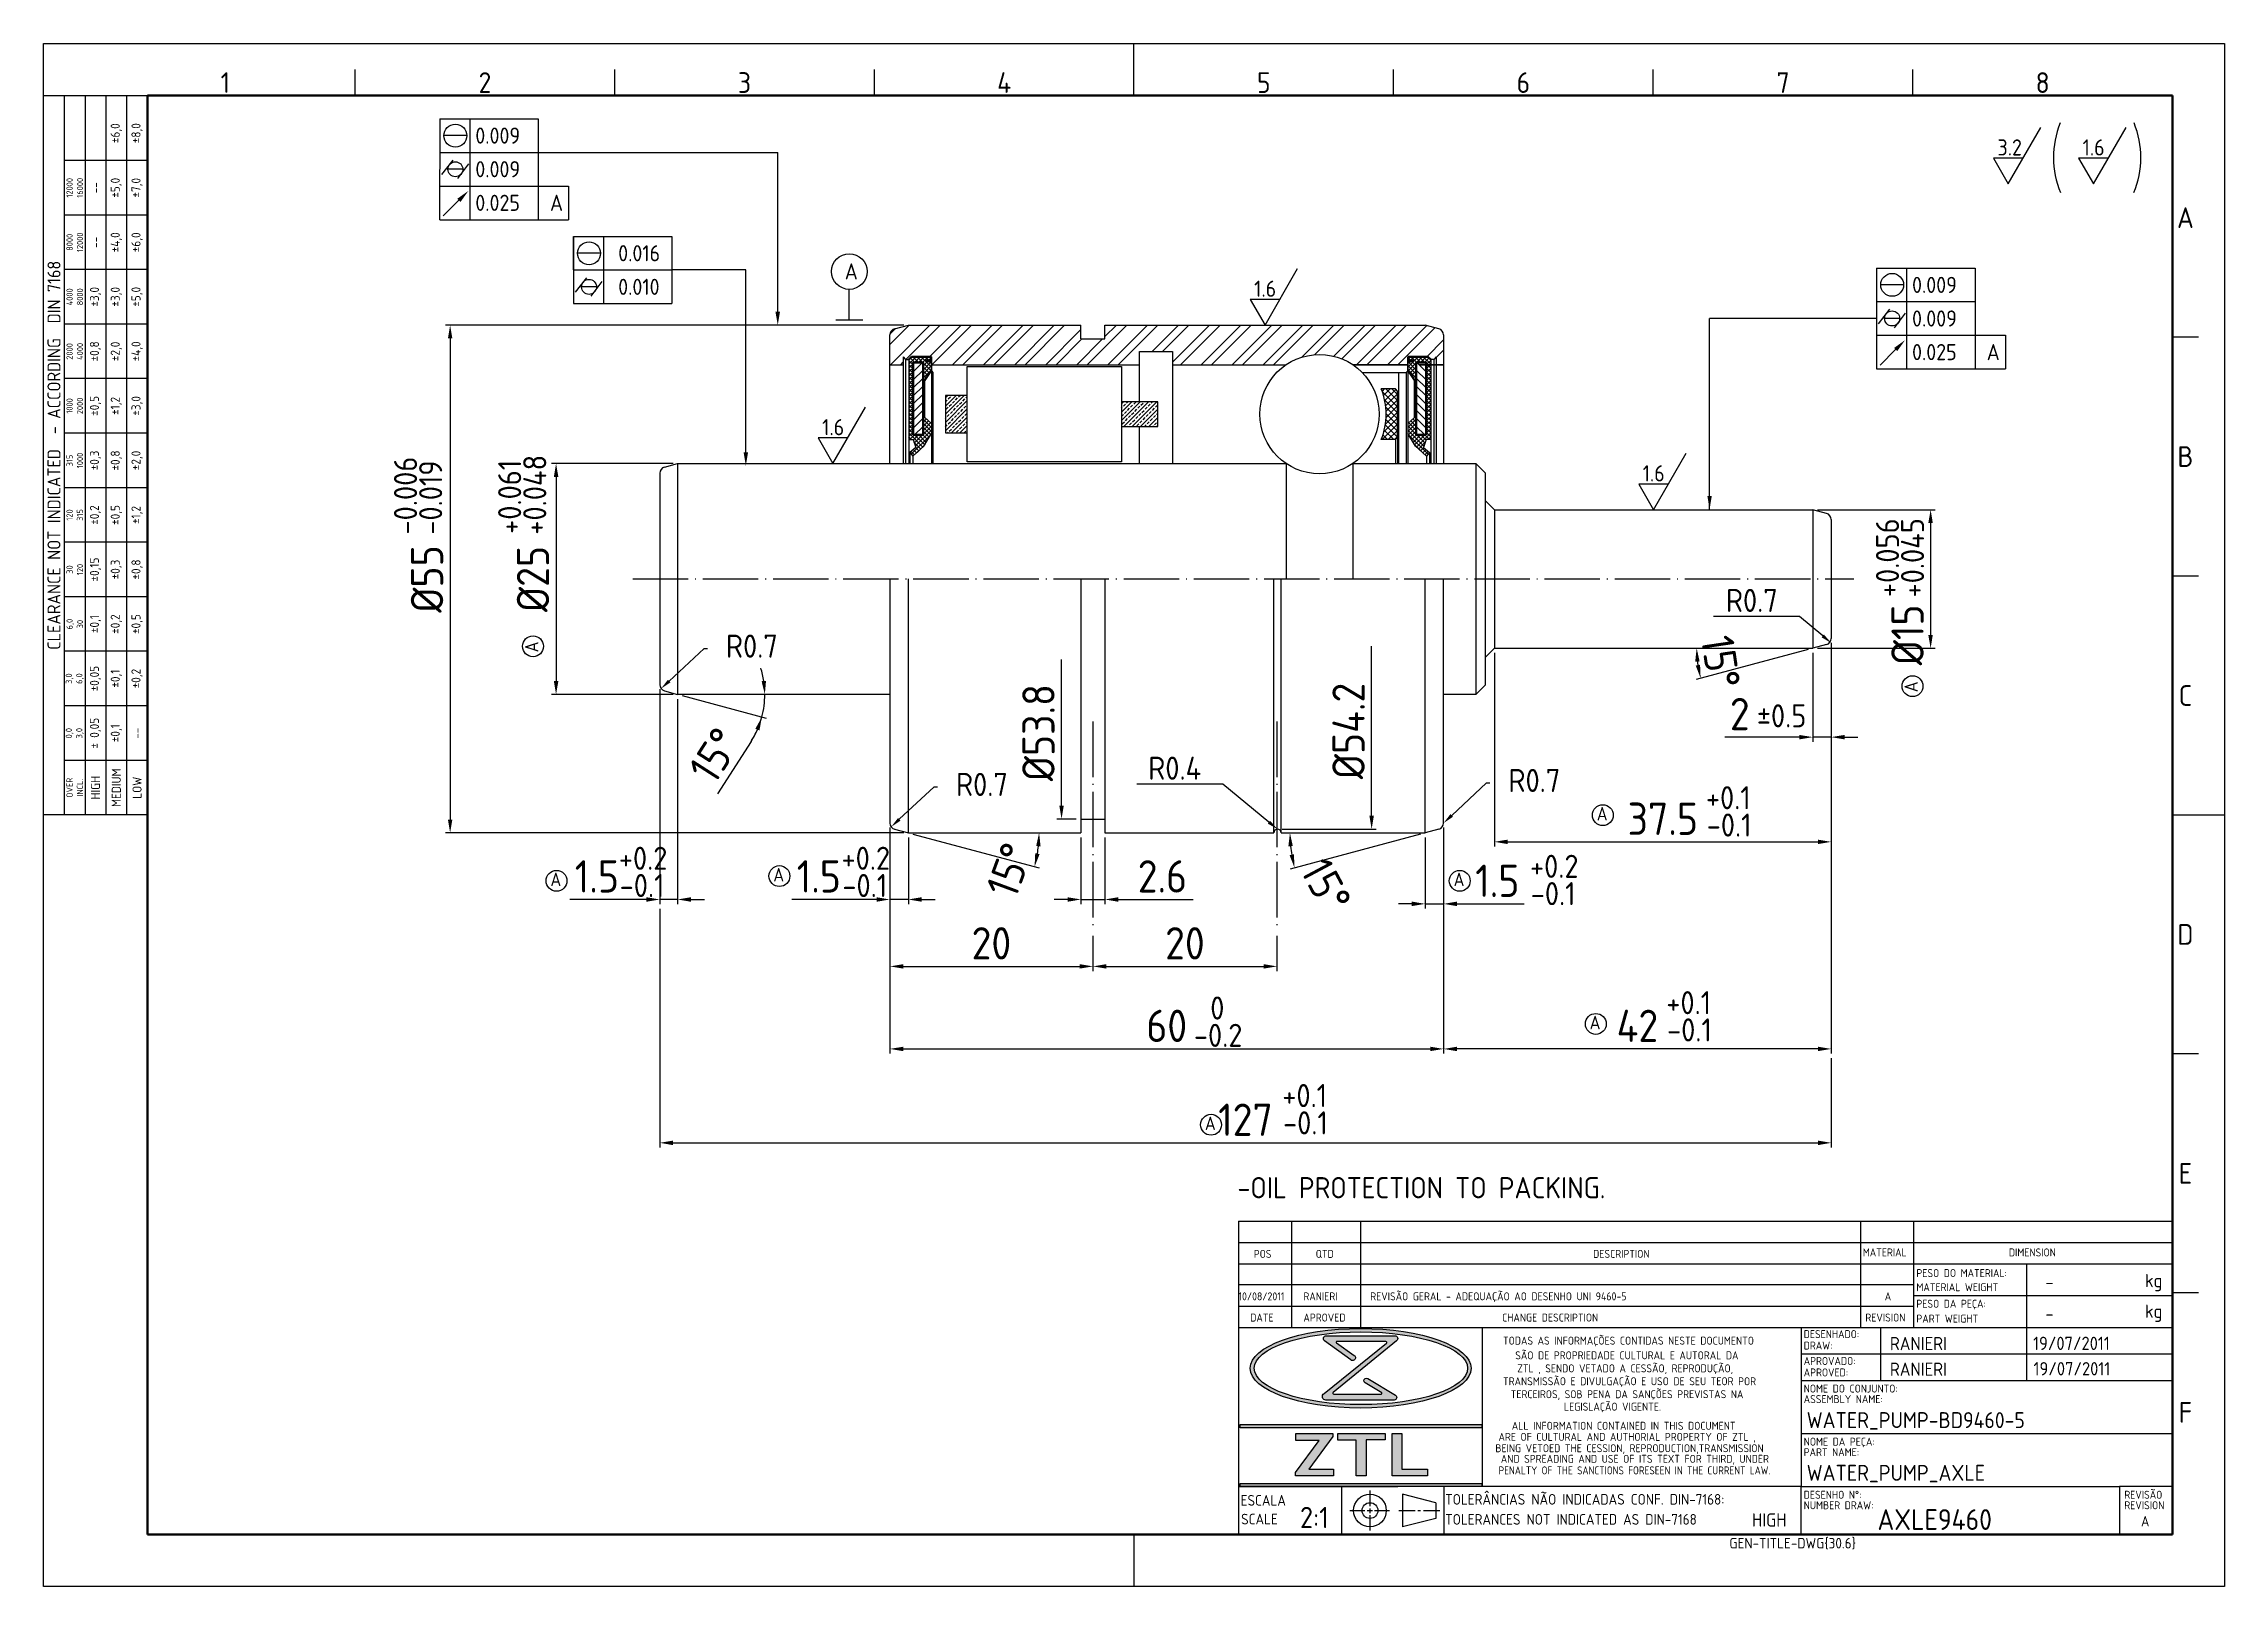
# Model space of a CAD drawing. Extents: x -15 to 221, y -12 to 155.
import ezdxf
from ezdxf import colors
from ezdxf.entities.mleader import LeaderData, LeaderLine
from ezdxf.enums import TextEntityAlignment as Align
from ezdxf.math import Vec2, Vec3

# ---------------------------------------------------------------- set-up
doc = ezdxf.new("R2010")
doc.units = 0
doc.header["$LTSCALE"] = 0.5
doc.linetypes.add('ACAD_ISO04W100', pattern=[30, 24, -3, 0, -3])
doc.linetypes.add('AM_ISO02W050', pattern=[7.5, 6, -1.5])
doc.layers.get('0').update_dxf_attribs({"linetype": 'CONTINUOUS'})
doc.layers.get('Defpoints').update_dxf_attribs({"linetype": 'CONTINUOUS'})
for name, color, linetype, lineweight in [('AM_0', 7, 'CONTINUOUS', 50), ('AM_3', 6, 'AM_ISO02W050', 25), ('AM_5', 3, 'CONTINUOUS', 25), ('AM_7', 4, 'ACAD_ISO04W100', 25), ('AM_8', 1, 'CONTINUOUS', 25), ('AM_BOR', 7, 'CONTINUOUS', 50)]:
    doc.layers.add(name, color=color, linetype=linetype, lineweight=lineweight)
doc.styles.add('ACISOTS', font='isocp.shx', dxfattribs={"height": 1})
doc.styles.get("Standard").update_dxf_attribs({"font": 'ISOCP.SHX'})
doc.dimstyles.new('AM_ISO', dxfattribs={"dimtxt": 3.5, "dimasz": 2.5, "dimexe": 1, "dimexo": 1, "dimgap": 1.5, "dimtad": 1, "dimdsep": 46, "dimtxsty": 'Standard', "dimcen": 0, "dimclrd": 256, "dimclre": 256, "dimclrt": 2, "dimadec": 0, "dimazin": 2, "dimtp": 0.1, "dimtm": 0.1, "dimtfac": 0.71, "dimtdec": 3, "dimtmove": 0, "dimatfit": 3, "dimfxl": 1, "dimlwd": -1, "dimlwe": -1, "dimarcsym": 0})

msp = doc.modelspace()

# ---------------------------------------------------------------- texts
at = {"layer": 'AM_5', "attachment_point": 1}
for s, insert, char_height in [('0.009', (31.76, 146.2), 1.75), ('3.2', (196.7, 144.92), 1.75), ('1.6', (205.92, 144.92), 1.75), ('0.009', (31.76, 142.56), 1.75), ('0.025', (31.76, 138.92), 1.75), ('A', (39.85, 138.92), 1.75), (' 0.016', (46.24, 133.46), 1.75), ('A', (71.79, 131.49), 1.75), ('0.009', (187.44, 130.03), 1.75), (' 0.010', (46.24, 129.82), 1.75), ('1.6', (116.15, 129.62), 1.75), ('0.009', (187.44, 126.39), 1.75), ('0.025', (187.44, 122.75), 1.75), ('A', (195.53, 122.75), 1.75), ('1.6', (69.34, 114.62), 1.75), ('1.6', (158.25, 109.62), 1.75), ('%%P0.5', (170.62, 83.73), 2.5), ('+0.1', (165.1, 74.86), 2.5), ('-0.1', (165.19, 71.9), 2.5), ('+0.2', (47.31, 68.3), 2.5), ('+0.2', (71.44, 68.3), 2.5), ('+0.2', (146.04, 67.43), 2.5), ('-0.1', (47.4, 65.35), 2.5), ('-0.1', (71.53, 65.35), 2.5), ('-0.1', (146.12, 64.47), 2.5), ('0', (111.39, 52.08), 2.5), ('+0.1', (160.81, 52.66), 2.5), ('-0.1', (160.89, 49.71), 2.5), ('-0.2', (109.62, 49.12), 2.5), ('+0.1', (119.2, 42.6), 2.5), ('-0.1', (119.28, 39.64), 2.5)]:
    msp.add_mtext_dynamic_manual_height_columns(s, width=5.4883, gutter_width=10, heights=[0], dxfattribs=dict(at, insert=insert, char_height=char_height))
at = {"layer": 'AM_5', "char_height": 2.5, "attachment_point": 1, "rotation": 90}
for s, insert in [('-0.006', (22.95, 102.12)), ('-0.019', (25.67, 102.1)), ('+0.061', (34.23, 102.19)), ('+0.048', (36.95, 102.1)), ('+0.056', (183.53, 95.34)), ('+0.045', (186.24, 95.3))]:
    msp.add_mtext_dynamic_manual_height_columns(s, width=5.4883, gutter_width=10, heights=[0], dxfattribs=dict(at, insert=insert))
at = {"layer": 'AM_5', "lineweight": 25, "char_height": 3.5, "attachment_point": 5, "rotation": 90}
for s, insert in [('%%C53.8', (92.78, 80.66)), ('%%C54.2', (126.38, 80.84))]:
    msp.add_mtext(s, dxfattribs=dict(at, insert=insert))
at = {"layer": 'AM_8', "color": 135}
for p in [(38.6, 89.35), (188.07, 85.03)]:
    msp.add_text('A', height=1.46, rotation=90, dxfattribs=at).set_placement(p)
for s, height, p in [('A', 1.46, (153.27, 71.14)), ('A', 1.46, (39.89, 64.03)), ('A', 1.46, (64.04, 64.53)), ('A', 1.46, (137.76, 64.03)), ('A', 1.46, (152.5, 48.53)), ('A', 1.46, (110.81, 37.61)), ('POS', 0.862, (116.11, 23.77)), ('QTD', 0.862, (122.82, 23.77)), ('                    DESCRIPTION', 0.8625, (143.02, 23.77)), ('MATERIAL', 0.862, (182.1, 23.93)), ('DIMENSION', 0.862, (197.93, 23.93)), ('PESO DO MATERIAL:', 0.8625, (187.91, 21.69)), ('kg', 1.438, (212.68, 20.59)), ('10/08/2011', 0.862, (114.45, 19.17)), ('RANIERI', 0.862, (121.49, 19.17)), ('REVISÃO GERAL - ADEQUAÇÃO AO DESENHO UNI 9460-5', 0.8625, (128.73, 19.17)), ('A', 0.862, (184.48, 19.17)), ('MATERIAL WEIGHT', 0.8625, (187.91, 20.16)), ('PESO DA PEÇA:', 0.8625, (187.91, 18.37)), ('DATE', 0.862, (115.73, 16.87)), ('APROVED', 0.862, (121.49, 16.87)), ('CHANGE DESCRIPTION', 0.8625, (143.02, 16.87)), ('REVISION', 0.862, (182.38, 16.87)), ('PART WEIGHT', 0.8625, (187.91, 16.76)), ('kg', 1.438, (212.68, 17.27)), ('TODAS AS INFORMAÇÕES CONTIDAS NESTE DOCUMENTO', 0.8625, (143.12, 14.37)), ('DESENHADO:', 0.862, (175.7, 15.08)), ('DRAW:', 0.862, (175.7, 13.84)), ('SÃO DE PROPRIEDADE CULTURAL E AUTORAL DA', 0.8625, (144.44, 12.78)), ('ZTL , SENDO VETADO A CESSÃO, REPRODUÇÃO,', 0.8625, (144.66, 11.37)), ('APROVADO:', 0.862, (175.7, 12.17)), ('TRANSMISSÃO E DIVULGAÇÃO E USO DE SEU TEOR POR', 0.8625, (143.12, 9.97)), ('TERCEIROS, SOB PENA DA SANÇÕES PREVISTAS NA', 0.8625, (143.95, 8.57)), ('APROVED:', 0.862, (175.7, 10.93)), ('NOME DO CONJUNTO:', 0.8625, (175.7, 9.18)), ('LEGISLAÇÃO VIGENTE.', 0.8625, (149.72, 7.22)), ('ASSEMBLY NAME:', 0.8625, (175.7, 8.04)), ('ARE OF CULTURAL AND AUTHORIAL PROPERTY OF ZTL ,', 0.8625, (142.63, 3.95)), ('ALL INFORMATION CONTAINED IN THIS DOCUMENT', 0.8625, (144.07, 5.15)), ('BEING VETOED THE CESSION, REPRODUCTION,TRANSMISSION', 0.8625, (142.29, 2.72)), ('AND SPREADING AND USE OF ITS TEXT FOR THIRD, UNDER', 0.8625, (142.88, 1.57)), ('NOME DA PEÇA:', 0.8625, (175.7, 3.43)), ('PART NAME:', 0.862, (175.7, 2.29)), ('ESCALA', 1.15, (114.69, -3.07)), ('TOLERÂNCIAS NÃO INDICADAS CONF. DIN-7168:', 1.15, (136.85, -2.96)), ('DESENHO N%%d:', 0.8625, (175.7, -2.32)), ('REVISÃO', 0.862, (210.44, -2.32)), ('SCALE', 1.15, (114.74, -5.1)), ('2:1', 2.3, (121.12, -5.5)), ('TOLERANCES NOT INDICATED AS DIN-7168', 1.15, (136.85, -5.13)), ('NUMBER DRAW:', 0.8625, (175.7, -3.46)), ('REVISION', 0.862, (210.44, -3.46))]:
    msp.add_text(s, height=height, dxfattribs=at).set_placement(p)
at = {"layer": 'AM_8'}
msp.add_text('-OIL PROTECTION TO PACKING.', height=2.3, dxfattribs=at).set_placement((114.34, 30.22))
at = {"layer": 'AM_8', "color": 135, "width": 0.95}
msp.add_text('PENALTY OF THE SANCTIONS FORESEEN IN THE CURRENT LAW.', height=0.8625, dxfattribs=at).set_placement((142.63, 0.32))
at = {"layer": 'AM_8', "color": 135}
for p in [(201.89, 21.14), (201.89, 17.72)]:
    msp.add_attdef('-', text='', height=1.44, dxfattribs=at).set_placement(p, align=Align.MIDDLE_LEFT)
for tag, p, height in [('RANIERI', (185.04, 13.77), 1.44), ('19/07/2011', (200.55, 13.79), 1.44), ('RANIERI', (185.04, 10.99), 1.44), ('19/07/2011', (200.6, 11.04), 1.44), ('WATER_PUMP-BD9460-5', (176.02, 5.33), 1.73), ('WATER_PUMP_AXLE', (176.02, -0.38), 1.73), ('AXLE9460', (183.69, -5.7), 2.25)]:
    msp.add_attdef(tag, p, '', height=height, dxfattribs=at)
for tag, height, p in [('HIGH', 1.44, (171.97, -4.62)), ('A', 1.12, (212.7, -4.75))]:
    msp.add_attdef(tag, text='', height=height, dxfattribs=at).set_placement(p, align=Align.MIDDLE_CENTER)
at = {"layer": 'AM_8', "color": 135, "style": 'ACISOTS'}
msp.add_attdef('GEN-TITLE-DWG{30.6}', (167.65, -7.71), '', height=1.15, dxfattribs=at)

# ---------------------------------------------------------------- blocks, each defined once
blk = doc.blocks.new('A3 ZTL')
for p, q in [((19.57, 280.82), (19.57, 9.78)), ((401.17, 280.82), (19.57, 280.82)), ((401.17, 9.78), (401.17, 280.82)), ((19.57, 9.78), (401.17, 9.78))]:
    blk.add_line(p, q)
at = {"layer": 'AM_BOR', "color": 135, "lineweight": 25}
for p, q in [((0, 0), (0, 290.61)), ((0, 290.61), (410.96, 290.61)), ((205.48, 280.82), (205.48, 290.61)), ((410.96, 290.61), (410.96, 0)), ((58.71, 280.82), (58.71, 285.71)), ((107.63, 280.82), (107.63, 285.71)), ((156.56, 280.82), (156.56, 285.71)), ((254.4, 280.82), (254.4, 285.71)), ((303.33, 280.82), (303.33, 285.71)), ((352.25, 280.82), (352.25, 285.71)), ((3.91, 145.3), (3.91, 280.82)), ((7.83, 280.82), (7.83, 145.3)), ((11.74, 280.82), (11.74, 145.3)), ((15.66, 145.3), (15.66, 280.82)), ((19.57, 268.59), (3.91, 268.59)), ((19.57, 258.32), (3.91, 258.32)), ((19.57, 248.04), (3.91, 248.04)), ((19.57, 237.77), (3.91, 237.77)), ((406.07, 235.32), (401.17, 235.32)), ((19.57, 227.5), (3.91, 227.5)), ((19.57, 217.22), (3.91, 217.22)), ((19.57, 206.95), (3.91, 206.95)), ((19.57, 196.67), (3.91, 196.67)), ((406.07, 190.31), (401.17, 190.31)), ((19.57, 186.4), (3.91, 186.4)), ((19.57, 176.13), (3.91, 176.13)), ((19.57, 165.85), (3.91, 165.85)), ((19.57, 155.58), (3.91, 155.58)), ((401.17, 145.3), (410.96, 145.3)), ((406.07, 100.29), (401.17, 100.29)), ((406.07, 55.28), (401.17, 55.28)), ((205.48, 9.78), (205.48, 0)), ((410.96, 0), (0, 0))]:
    blk.add_line(p, q, dxfattribs=at)
blk.add_lwpolyline([(19.57, 145.3), (0, 145.3), (0, 280.82), (19.57, 280.82)], close=True, dxfattribs=at)
at = {"layer": 'AM_BOR', "color": 135, "lineweight": 25, "style": 'ACISOTS'}
for s, p in [('1', (34.25, 283.27)), ('2', (83.17, 283.27)), ('3', (132.09, 283.27)), ('4', (181.02, 283.27)), ('5', (229.94, 283.27)), ('6', (278.86, 283.27)), ('7', (327.79, 283.27)), ('8', (376.71, 283.27)), ('A', (403.62, 257.83)), ('B', (403.62, 212.82)), ('C', (403.62, 167.81)), ('D', (403.62, 122.8)), ('E', (403.62, 77.79)), ('F', (403.62, 32.78))]:
    blk.add_text(s, height=3.91, dxfattribs=at).set_placement(p, align=Align.MIDDLE)
at = {"layer": 'AM_BOR', "color": 135, "lineweight": 25, "attachment_point": 5, "rotation": 90}
for s, insert, char_height, width in [('±6,0', (13.7, 273.73), 1.712, 10.274), ('±8,0', (17.61, 273.73), 1.712, 10.274), ('12000\\P16000', (5.87, 263.45), 1.174, 10.274), ('--', (9.78, 263.45), 1.712, 10.274), ('±5,0', (13.7, 263.45), 1.712, 10.274), ('±7,0', (17.61, 263.45), 1.712, 10.274), ('8000\\P12000', (5.87, 253.18), 1.174, 10.274), ('±4,0', (13.7, 253.18), 1.712, 10.274), ('±6,0', (17.61, 253.18), 1.712, 10.274), ('--', (9.78, 253.18), 1.712, 10.274), ('{\\Fisocp.shx|c0;CLEARANCE NOT INDICATED  - ACCORDING  DIN 7168}', (1.96, 213.06), 2.4462, 135.5186), ('4000\\P8000', (5.87, 242.91), 1.174, 10.274), ('±3,0', (9.78, 242.91), 1.712, 10.274), ('±3,0', (13.7, 242.91), 1.712, 10.274), ('±5,0', (17.61, 242.91), 1.712, 10.274), ('±0,8', (9.78, 232.63), 1.712, 10.274), ('±2,0', (13.7, 232.63), 1.712, 10.274), ('±4,0', (17.61, 232.63), 1.712, 10.274), ('2000\\P4000', (5.87, 232.63), 1.174, 10.274), ('1000\\P2000', (5.87, 222.36), 1.174, 10.274), ('±0,5', (9.78, 222.36), 1.712, 10.274), ('±1,2', (13.7, 222.36), 1.712, 10.274), ('±3,0', (17.61, 222.36), 1.712, 10.274), ('±0,3', (9.78, 212.08), 1.712, 10.274), ('±0,8', (13.7, 212.08), 1.712, 10.274), ('±2,0', (17.61, 212.08), 1.712, 10.274), ('315\\P1000', (5.87, 212.08), 1.174, 10.274), ('120\\P315', (5.87, 201.81), 1.174, 10.274), ('±0,2', (9.78, 201.81), 1.712, 10.274), ('±0,5', (13.7, 201.81), 1.712, 10.274), ('±1,2', (17.61, 201.81), 1.712, 10.274), ('±0,15', (9.78, 191.54), 1.712, 10.274), ('±0,3', (13.7, 191.54), 1.712, 10.274), ('±0,8', (17.61, 191.54), 1.712, 10.274), ('30\\P120', (5.87, 191.54), 1.174, 10.274), ('6,0\\P30', (5.87, 181.26), 1.174, 10.274), ('±0,1', (9.78, 181.26), 1.712, 10.274), ('±0,2', (13.7, 181.26), 1.712, 10.274), ('±0,5', (17.61, 181.26), 1.712, 10.274), ('±0,05', (9.78, 170.99), 1.712, 10.274), ('±0,2', (17.61, 170.99), 1.712, 10.274), ('3,0\\P6,0', (5.87, 170.99), 1.174, 10.274), ('±0,1', (13.7, 170.99), 1.712, 10.274), ('0,0\\P3,0', (5.87, 160.71), 1.174, 10.274), ('± 0,05', (9.78, 160.71), 1.712, 10.274), ('\\pt4.69206;±0,1', (13.7, 160.71), 1.7123, 10.274), ('--', (17.61, 160.71), 1.712, 10.274), ('{\\Fisocp.shx|c0;OVER\\PINCL.}', (5.87, 150.44), 1.1742, 10.274), ('HIGH', (9.78, 150.44), 1.712, 10.274), ('MEDIUM', (13.7, 150.44), 1.712, 10.274), ('LOW', (17.61, 150.44), 1.712, 10.274)]:
    blk.add_mtext(s, dxfattribs=dict(at, insert=insert, char_height=char_height, width=width))
blk = doc.blocks.new('*D31')
at = {"layer": 'AM_5'}
for p, q in [((53.18, 109.8), (40.01, 109.8)), ((40.51, 108.35), (40.51, 86.25)), ((53.18, 84.8), (40.01, 84.8))]:
    blk.add_line(p, q, dxfattribs=at)
at = {"layer": 'AM_5', "lineweight": 25}
for points in [[(40.27, 108.35), (40.76, 108.35), (40.51, 109.8)], [(40.27, 86.25), (40.76, 86.25), (40.51, 84.8)]]:
    blk.add_solid(points, dxfattribs=at)
at = {"layer": 'Defpoints', "color": 0, "lineweight": 25}
for p in [(53.68, 109.8), (40.51, 84.8), (53.68, 84.8)]:
    blk.add_point(p, dxfattribs=at)
at = {"layer": 'AM_5', "lineweight": 25, "insert": (38.01, 97.3), "char_height": 3.5, "attachment_point": 5, "rotation": 90}
blk.add_mtext('%%C25', dxfattribs=at)
blk = doc.blocks.new('*D32')
at = {"layer": 'AM_5'}
for p, q in [((78.18, 124.8), (28.53, 124.8)), ((29.03, 123.35), (29.03, 71.25)), ((78.18, 69.8), (28.53, 69.8))]:
    blk.add_line(p, q, dxfattribs=at)
at = {"layer": 'AM_5', "lineweight": 25}
for points in [[(28.79, 123.35), (29.27, 123.35), (29.03, 124.8)], [(28.79, 71.25), (29.27, 71.25), (29.03, 69.8)]]:
    blk.add_solid(points, dxfattribs=at)
at = {"layer": 'Defpoints', "color": 0, "lineweight": 25}
for p in [(78.68, 124.8), (29.03, 69.8), (78.68, 69.8)]:
    blk.add_point(p, dxfattribs=at)
at = {"layer": 'AM_5', "lineweight": 25, "insert": (26.53, 97.3), "char_height": 3.5, "attachment_point": 5, "rotation": 90}
blk.add_mtext('%%c55', dxfattribs=at)
blk = doc.blocks.new('*D33')
at = {"layer": 'AM_5'}
for p, q in [((51.74, 85.36), (51.74, 62.09)), ((53.68, 84.3), (53.68, 62.09)), ((50.29, 62.59), (42.01, 62.59)), ((53.68, 62.59), (51.74, 62.59)), ((55.13, 62.59), (56.58, 62.59))]:
    blk.add_line(p, q, dxfattribs=at)
at = {"layer": 'AM_5', "lineweight": 25}
for points in [[(50.29, 62.83), (50.29, 62.34), (51.74, 62.59)], [(55.13, 62.83), (55.13, 62.34), (53.68, 62.59)]]:
    blk.add_solid(points, dxfattribs=at)
at = {"layer": 'Defpoints', "color": 0, "lineweight": 25}
for p in [(51.74, 85.86), (53.68, 84.8), (51.74, 62.59)]:
    blk.add_point(p, dxfattribs=at)
at = {"layer": 'AM_5', "lineweight": 25, "insert": (44.93, 65.09), "char_height": 3.5, "attachment_point": 5}
blk.add_mtext('1.5', dxfattribs=at)
blk = doc.blocks.new('*D34')
at = {"layer": 'AM_5'}
for p, q in [((76.68, 70.37), (76.68, 62.09)), ((78.68, 69.3), (78.68, 62.09)), ((75.23, 62.59), (66.05, 62.59)), ((78.68, 62.59), (76.68, 62.59)), ((80.13, 62.59), (81.58, 62.59))]:
    blk.add_line(p, q, dxfattribs=at)
at = {"layer": 'AM_5', "lineweight": 25}
for points in [[(75.23, 62.83), (75.23, 62.34), (76.68, 62.59)], [(80.13, 62.83), (80.13, 62.34), (78.68, 62.59)]]:
    blk.add_solid(points, dxfattribs=at)
at = {"layer": 'Defpoints', "color": 0, "lineweight": 25}
for p in [(76.68, 70.87), (78.68, 69.8), (76.68, 62.59)]:
    blk.add_point(p, dxfattribs=at)
at = {"layer": 'AM_5', "lineweight": 25, "insert": (68.98, 65.09), "char_height": 3.5, "attachment_point": 5}
blk.add_mtext('1.5', dxfattribs=at)
blk = doc.blocks.new('*D35')
at = {"layer": 'AM_5'}
for p, q in [((134.68, 69.3), (134.68, 61.61)), ((136.68, 70.37), (136.68, 61.61)), ((133.23, 62.11), (131.78, 62.11)), ((134.68, 62.11), (136.68, 62.11)), ((138.13, 62.11), (145.42, 62.11))]:
    blk.add_line(p, q, dxfattribs=at)
at = {"layer": 'AM_5', "lineweight": 25}
for points in [[(133.23, 62.36), (133.23, 61.87), (134.68, 62.11)], [(138.13, 62.36), (138.13, 61.87), (136.68, 62.11)]]:
    blk.add_solid(points, dxfattribs=at)
at = {"layer": 'Defpoints', "color": 0, "lineweight": 25}
for p in [(134.68, 69.8), (136.68, 70.87), (134.68, 62.11)]:
    blk.add_point(p, dxfattribs=at)
at = {"layer": 'AM_5', "lineweight": 25, "insert": (142.5, 64.61), "char_height": 3.5, "attachment_point": 5}
blk.add_mtext('1.5', dxfattribs=at)
blk = doc.blocks.new('*D36')
at = {"layer": 'AM_5'}
for p, q in [((178.68, 90.37), (178.68, 79.67)), ((176.68, 89.3), (176.68, 79.67)), ((175.23, 80.17), (167.17, 80.17)), ((178.68, 80.17), (176.68, 80.17)), ((180.13, 80.17), (181.58, 80.17))]:
    blk.add_line(p, q, dxfattribs=at)
at = {"layer": 'AM_5', "lineweight": 25}
for points in [[(175.23, 80.41), (175.23, 79.93), (176.68, 80.17)], [(180.13, 80.41), (180.13, 79.93), (178.68, 80.17)]]:
    blk.add_solid(points, dxfattribs=at)
at = {"layer": 'Defpoints', "color": 0, "lineweight": 25}
for p in [(176.68, 89.8), (178.68, 90.87), (176.68, 80.17)]:
    blk.add_point(p, dxfattribs=at)
at = {"layer": 'AM_5', "lineweight": 25, "insert": (168.77, 82.67), "char_height": 3.5, "attachment_point": 5}
blk.add_mtext('2', dxfattribs=at)
blk = doc.blocks.new('*D37')
at = {"layer": 'AM_5'}
blk.add_line((176.19, 89.67), (164.04, 86.42), dxfattribs=at)
blk.add_arc((176.68, 89.8), 12.58, 186.6087, 188.3913, dxfattribs=at)
at = {"layer": 'AM_5', "lineweight": 25}
for points in [[(163.94, 88.34), (164.42, 88.37), (164.1, 89.8)], [(164.47, 88.01), (164, 87.92), (164.53, 86.55)]]:
    blk.add_solid(points, dxfattribs=at)
at = {"layer": 'Defpoints', "color": 0, "lineweight": 25}
for p in [(142.18, 89.8), (176.68, 89.8), (176.68, 89.8), (178.16, 90.2), (164.15, 88.71)]:
    blk.add_point(p, dxfattribs=at)
at = {"layer": 'AM_5', "lineweight": 25, "insert": (166.71, 88.33), "char_height": 3.5, "attachment_point": 5, "rotation": 278.3913}
blk.add_mtext('15°', dxfattribs=at)
blk = doc.blocks.new('*D38')
at = {"layer": 'AM_5'}
blk.add_line((134.19, 69.67), (120.05, 65.88), dxfattribs=at)
blk.add_arc((134.68, 69.8), 14.65, 185.6746, 189.3254, dxfattribs=at)
at = {"layer": 'AM_5', "lineweight": 25}
for points in [[(119.86, 68.34), (120.34, 68.37), (120.03, 69.8)], [(120.46, 67.48), (119.99, 67.38), (120.53, 66.01)]]:
    blk.add_solid(points, dxfattribs=at)
at = {"layer": 'Defpoints', "color": 0, "lineweight": 25}
for p in [(119.08, 69.8), (134.68, 69.8), (134.68, 69.8), (136.16, 70.2), (120.08, 68.52)]:
    blk.add_point(p, dxfattribs=at)
at = {"layer": 'AM_5', "lineweight": 25, "insert": (123.95, 64.09), "char_height": 3.5, "attachment_point": 5, "rotation": 298.0211}
blk.add_mtext('15°', dxfattribs=at)
blk = doc.blocks.new('*D39')
at = {"layer": 'AM_5'}
blk.add_line((79.16, 69.67), (92.85, 66), dxfattribs=at)
blk.add_arc((78.68, 69.8), 14.17, 350.8657, 354.1343, dxfattribs=at)
at = {"layer": 'AM_5', "lineweight": 25}
for points in [[(92.53, 68.37), (93.01, 68.34), (92.85, 69.8)], [(92.9, 67.5), (92.43, 67.6), (92.36, 66.13)]]:
    blk.add_solid(points, dxfattribs=at)
at = {"layer": 'Defpoints', "color": 0, "lineweight": 25}
for p in [(77.19, 70.2), (78.68, 69.8), (78.68, 69.8), (92.79, 68.57), (96.68, 69.8)]:
    blk.add_point(p, dxfattribs=at)
at = {"layer": 'AM_5', "lineweight": 25, "insert": (89.63, 65.77), "char_height": 3.5, "attachment_point": 5, "rotation": 69.7808}
blk.add_mtext('15°', dxfattribs=at)
blk = doc.blocks.new('*D40')
at = {"layer": 'AM_5'}
for p, q in [((54.16, 84.67), (63.29, 82.22)), ((61.64, 79.7), (58, 74.02))]:
    blk.add_line(p, q, dxfattribs=at)
for start, end in [(8.7955, 17.591), (345, 0), (327.3566, 345), (327.409, 336.2045)]:
    blk.add_arc((53.68, 84.8), 9.45, start, end, dxfattribs=at)
at = {"layer": 'AM_5', "lineweight": 25}
for points in [[(63.26, 86.27), (62.78, 86.23), (63.13, 84.8)], [(62.1, 81.07), (62.55, 80.91), (62.81, 82.35)]]:
    blk.add_solid(points, dxfattribs=at)
at = {"layer": 'Defpoints', "color": 0, "lineweight": 25}
for p in [(52.26, 85.18), (53.68, 84.8), (53.68, 84.8), (63.09, 83.98), (76.68, 84.8)]:
    blk.add_point(p, dxfattribs=at)
at = {"layer": 'AM_5', "lineweight": 25, "insert": (57.71, 78.21), "char_height": 3.5, "attachment_point": 5, "rotation": 57.3566}
blk.add_mtext('15°', dxfattribs=at)
blk = doc.blocks.new('*D41')
at = {"layer": 'AM_5'}
for p, q in [((97.38, 69.3), (97.38, 62.09)), ((99.98, 69.3), (99.98, 62.09)), ((95.93, 62.59), (94.48, 62.59)), ((97.38, 62.59), (99.98, 62.59)), ((101.43, 62.59), (109.54, 62.59))]:
    blk.add_line(p, q, dxfattribs=at)
at = {"layer": 'AM_5', "lineweight": 25}
for points in [[(95.93, 62.83), (95.93, 62.34), (97.38, 62.59)], [(101.43, 62.83), (101.43, 62.34), (99.98, 62.59)]]:
    blk.add_solid(points, dxfattribs=at)
at = {"layer": 'Defpoints', "color": 0, "lineweight": 25}
for p in [(97.38, 69.8), (99.98, 69.8), (99.98, 62.59)]:
    blk.add_point(p, dxfattribs=at)
at = {"layer": 'AM_5', "lineweight": 25, "insert": (106.21, 65.09), "char_height": 3.5, "attachment_point": 5}
blk.add_mtext('2.6', dxfattribs=at)
blk = doc.blocks.new('*D42')
at = {"layer": 'AM_5'}
for p, q in [((76.68, 61.59), (76.68, 54.84)), ((98.68, 58.65), (98.68, 54.84)), ((78.13, 55.34), (97.23, 55.34))]:
    blk.add_line(p, q, dxfattribs=at)
at = {"layer": 'AM_5', "lineweight": 25}
for points in [[(78.13, 55.58), (78.13, 55.1), (76.68, 55.34)], [(97.23, 55.58), (97.23, 55.1), (98.68, 55.34)]]:
    blk.add_solid(points, dxfattribs=at)
at = {"layer": 'Defpoints', "color": 0, "lineweight": 25}
for p in [(76.68, 62.09), (98.68, 59.15), (98.68, 55.34)]:
    blk.add_point(p, dxfattribs=at)
at = {"layer": 'AM_5', "lineweight": 25, "insert": (87.68, 57.84), "char_height": 3.5, "attachment_point": 5}
blk.add_mtext('20', dxfattribs=at)
blk = doc.blocks.new('*D43')
at = {"layer": 'AM_5'}
for p, q in [((98.68, 58.65), (98.68, 54.84)), ((118.62, 58.65), (118.62, 54.84)), ((100.13, 55.34), (117.17, 55.34))]:
    blk.add_line(p, q, dxfattribs=at)
at = {"layer": 'AM_5', "lineweight": 25}
for points in [[(100.13, 55.58), (100.13, 55.1), (98.68, 55.34)], [(117.17, 55.58), (117.17, 55.1), (118.62, 55.34)]]:
    blk.add_solid(points, dxfattribs=at)
at = {"layer": 'Defpoints', "color": 0, "lineweight": 25}
for p in [(98.68, 59.15), (118.62, 59.15), (118.62, 55.34)]:
    blk.add_point(p, dxfattribs=at)
at = {"layer": 'AM_5', "lineweight": 25, "insert": (108.65, 57.84), "char_height": 3.5, "attachment_point": 5}
blk.add_mtext('20', dxfattribs=at)
blk = doc.blocks.new('*D44')
at = {"layer": 'AM_5'}
for p, q in [((76.68, 70.37), (76.68, 45.9)), ((136.68, 69.87), (136.68, 45.9)), ((78.13, 46.4), (135.23, 46.4))]:
    blk.add_line(p, q, dxfattribs=at)
at = {"layer": 'AM_5', "lineweight": 25}
for points in [[(78.13, 46.64), (78.13, 46.16), (76.68, 46.4)], [(135.23, 46.64), (135.23, 46.16), (136.68, 46.4)]]:
    blk.add_solid(points, dxfattribs=at)
at = {"layer": 'Defpoints', "color": 0, "lineweight": 25}
for p in [(76.68, 70.87), (136.68, 70.37), (136.68, 46.4)]:
    blk.add_point(p, dxfattribs=at)
at = {"layer": 'AM_5', "lineweight": 25, "insert": (106.68, 48.9), "char_height": 3.5, "attachment_point": 5}
blk.add_mtext('60', dxfattribs=at)
blk = doc.blocks.new('*D45')
at = {"layer": 'AM_5'}
for p, q in [((178.68, 79.17), (178.68, 45.9)), ((177.23, 46.4), (138.13, 46.4))]:
    blk.add_line(p, q, dxfattribs=at)
at = {"layer": 'AM_5', "lineweight": 25}
for points in [[(138.13, 46.64), (138.13, 46.16), (136.68, 46.4)], [(177.23, 46.64), (177.23, 46.16), (178.68, 46.4)]]:
    blk.add_solid(points, dxfattribs=at)
at = {"layer": 'Defpoints', "color": 0, "lineweight": 25}
for p in [(178.68, 79.67), (136.68, 46.4), (136.68, 46.4)]:
    blk.add_point(p, dxfattribs=at)
at = {"layer": 'AM_5', "lineweight": 25, "insert": (157.68, 48.9), "char_height": 3.5, "attachment_point": 5}
blk.add_mtext('42', dxfattribs=at)
blk = doc.blocks.new('*D46')
at = {"layer": 'AM_5'}
for p, q in [((51.74, 61.59), (51.74, 35.73)), ((178.68, 45.4), (178.68, 35.73)), ((53.19, 36.23), (177.23, 36.23))]:
    blk.add_line(p, q, dxfattribs=at)
at = {"layer": 'AM_5', "lineweight": 25}
for points in [[(53.19, 36.47), (53.19, 35.98), (51.74, 36.23)], [(177.23, 36.47), (177.23, 35.98), (178.68, 36.23)]]:
    blk.add_solid(points, dxfattribs=at)
at = {"layer": 'Defpoints', "color": 0, "lineweight": 25}
for p in [(51.74, 62.09), (178.68, 45.9), (178.68, 36.23)]:
    blk.add_point(p, dxfattribs=at)
at = {"layer": 'AM_5', "lineweight": 25, "insert": (115.21, 38.73), "char_height": 3.5, "attachment_point": 5}
blk.add_mtext('127', dxfattribs=at)
blk = doc.blocks.new('*D47')
at = {"layer": 'AM_5'}
for p, q in [((177.18, 104.8), (189.95, 104.8)), ((189.45, 103.35), (189.45, 91.25)), ((177.18, 89.8), (189.95, 89.8))]:
    blk.add_line(p, q, dxfattribs=at)
at = {"layer": 'AM_5', "lineweight": 25}
for points in [[(189.2, 103.35), (189.69, 103.35), (189.45, 104.8)], [(189.2, 91.25), (189.69, 91.25), (189.45, 89.8)]]:
    blk.add_solid(points, dxfattribs=at)
at = {"layer": 'Defpoints', "color": 0, "lineweight": 25}
for p in [(176.68, 104.8), (176.68, 89.8), (189.45, 89.8)]:
    blk.add_point(p, dxfattribs=at)
at = {"layer": 'AM_5', "lineweight": 25, "insert": (186.95, 91.25), "char_height": 3.5, "attachment_point": 5, "rotation": 90}
blk.add_mtext('%%C15', dxfattribs=at)
blk = doc.blocks.new('*D48')
at = {"layer": 'AM_5'}
for p, q in [((142.18, 89.3), (142.18, 68.33)), ((178.68, 89.3), (178.68, 68.33)), ((143.63, 68.83), (177.23, 68.83))]:
    blk.add_line(p, q, dxfattribs=at)
at = {"layer": 'AM_5', "lineweight": 25}
for points in [[(143.63, 69.07), (143.63, 68.59), (142.18, 68.83)], [(177.23, 69.07), (177.23, 68.59), (178.68, 68.83)]]:
    blk.add_solid(points, dxfattribs=at)
at = {"layer": 'Defpoints', "color": 0, "lineweight": 25}
for p in [(142.18, 89.8), (178.68, 89.8), (178.68, 68.83)]:
    blk.add_point(p, dxfattribs=at)
at = {"layer": 'AM_5', "lineweight": 25, "insert": (160.43, 71.33), "char_height": 3.5, "attachment_point": 5}
blk.add_mtext('37.5', dxfattribs=at)

# ---------------------------------------------------------------- dimensions: what is measured, and where the dimension line sits
at = {"layer": 'AM_5', "lineweight": 25}
for base, p1, p2, text, picture, middle in [((29.03, 69.8), (78.68, 124.8), (78.68, 69.8), '%%c55', '*D32', (26.53, 97.3)), ((40.51, 84.8), (53.68, 109.8), (53.68, 84.8), '%%C25', '*D31', (38.01, 97.3))]:
    dim = msp.add_linear_dim(base=base, p1=p1, p2=p2, angle=90, text=text, dimstyle='AM_ISO', override={"dimscale": 0.5, "dimtxt": 7, "dimasz": 2.9, "dimdec": 0, "dimlfac": 0.4, "dimclrt": 256, "dimadec": 2, "dimtp": 0, "dimtm": 0.3, "dimtdec": 0}, dxfattribs=at)
    dim.commit()
    dim.dimension.update_dxf_attribs({"geometry": picture, "text_midpoint": middle})
dim = msp.add_linear_dim(base=(189.45, 89.8), p1=(176.68, 104.8), p2=(176.68, 89.8), angle=90, text='%%C15', dimstyle='AM_ISO', override={"dimscale": 0.5, "dimtxt": 7, "dimasz": 2.9, "dimdec": 0, "dimlfac": 0.4, "dimclrt": 256, "dimadec": 2, "dimtp": 0, "dimtm": 0.3, "dimtdec": 0}, dxfattribs=at)
dim.commit()
dim.dimension.update_dxf_attribs({"geometry": '*D47', "text_midpoint": (189.45, 91.25), "dimtype": 160})
for base, line1, line2, picture, middle in [((164.1453, 88.7051), ((142.1755, 89.8013), (176.6755, 89.8013)), ((178.1567, 90.1982), (176.6755, 89.8013)), '*D37', (164.2321, 87.9658)), ((92.7912, 68.5664), ((78.6755, 69.8013), (96.6755, 69.8013)), ((77.1943, 70.1982), (78.6755, 69.8013)), '*D39', (91.9719, 64.9041)), ((120.0847, 68.5248), ((119.0755, 69.8013), (134.6755, 69.8013)), ((136.1567, 70.1982), (134.6755, 69.8013)), '*D38', (121.7459, 62.9205))]:
    dim = msp.add_angular_dim_2l(base=base, line1=line1, line2=line2, dimstyle='AM_ISO', override={"dimscale": 0.5, "dimtxt": 7, "dimasz": 2.9, "dimdec": 0, "dimlfac": 0.4, "dimclrt": 256, "dimadec": 2, "dimtp": 0, "dimtm": 0.3, "dimtdec": 0}, dxfattribs=at)
    dim.commit()
    dim.dimension.update_dxf_attribs({"geometry": picture, "text_midpoint": middle, "dimtype": 162})
for base, p1, p2, text, picture, middle in [((178.68, 68.83), (142.18, 89.8), (178.68, 89.8), '37.5', '*D48', (160.43, 71.33)), ((136.68, 46.4), (178.68, 79.67), (136.68, 46.4), '42', '*D45', (157.68, 48.9)), ((136.68, 46.4), (76.68, 70.87), (136.68, 70.37), '60', '*D44', (106.68, 48.9)), ((99.98, 62.59), (97.38, 69.8), (99.98, 69.8), '2.6', '*D41', (106.21, 65.09)), ((178.68, 36.23), (51.74, 62.09), (178.68, 45.9), '127', '*D46', (115.21, 38.73)), ((98.68, 55.34), (76.68, 62.09), (98.68, 59.15), '20', '*D42', (87.68, 57.84)), ((118.62, 55.34), (98.68, 59.15), (118.62, 59.15), '20', '*D43', (108.65, 57.84))]:
    dim = msp.add_linear_dim(base=base, p1=p1, p2=p2, text=text, dimstyle='AM_ISO', override={"dimscale": 0.5, "dimtxt": 7, "dimasz": 2.9, "dimdec": 0, "dimlfac": 0.4, "dimclrt": 256, "dimadec": 2, "dimtp": 0, "dimtm": 0.3, "dimtdec": 0}, dxfattribs=at)
    dim.commit()
    dim.dimension.update_dxf_attribs({"geometry": picture, "text_midpoint": middle})
for base, p1, p2, text, picture, middle in [((176.68, 80.17), (178.68, 90.87), (176.68, 89.8), '2', '*D36', (168.77, 80.17)), ((51.74, 62.59), (53.68, 84.8), (51.74, 85.86), '1.5', '*D33', (44.93, 62.59)), ((76.68, 62.59), (78.68, 69.8), (76.68, 70.87), '1.5', '*D34', (68.98, 62.59)), ((134.68, 62.11), (136.68, 70.87), (134.68, 69.8), '1.5', '*D35', (142.5, 62.11))]:
    dim = msp.add_linear_dim(base=base, p1=p1, p2=p2, text=text, dimstyle='AM_ISO', override={"dimscale": 0.5, "dimtxt": 7, "dimasz": 2.9, "dimdec": 0, "dimlfac": 0.4, "dimclrt": 256, "dimadec": 2, "dimtp": 0, "dimtm": 0.3, "dimtdec": 0}, dxfattribs=at)
    dim.commit()
    dim.dimension.update_dxf_attribs({"geometry": picture, "text_midpoint": middle, "dimtype": 160})
dim = msp.add_angular_dim_2l(base=(63.0944, 83.9773), line1=((76.6755, 84.8013), (53.6755, 84.8013)), line2=((52.2625, 85.18), (53.6755, 84.8013)), dimstyle='AM_ISO', override={"dimscale": 0.5, "dimtxt": 7, "dimasz": 2.9, "dimdec": 0, "dimlfac": 0.4, "dimclrt": 256, "dimadec": 2, "dimtp": 0, "dimtm": 0.3, "dimtdec": 0}, dxfattribs=at)
dim.commit()
dim.dimension.update_dxf_attribs({"geometry": '*D40', "text_midpoint": (57.7113, 78.2079)})

# ---------------------------------------------------------------- hatches: boundary and pattern name
at = {"layer": 'AM_3'}
h = msp.add_hatch(dxfattribs=at)
h.set_pattern_fill('ANSI31', color=256, scale=15, style=0)
h.paths.add_polyline_path([(78.28, 102.97), (76.72, 102.97), (76.72, 95.97), (83.47, 95.97), (83.47, 99.97, -0.267949)])
h.paths.add_polyline_path([(83.47, 63.97), (76.72, 63.97), (76.72, 56.97), (78.28, 56.97, -0.267949), (83.47, 59.97)])
h = msp.add_hatch(dxfattribs=at)
h.set_pattern_fill('ANSI31', color=256, scale=15, style=0)
h.paths.add_polyline_path([(86.47, 95.97), (90.22, 99.72), (90.22, 102.97), (88.67, 102.97, -0.267949), (83.47, 99.97), (83.47, 95.97)])
h.paths.add_polyline_path([(90.22, 56.97), (90.22, 60.22), (86.47, 63.97), (83.47, 63.97), (83.47, 59.97, -0.267949), (88.67, 56.97)])
at = {"layer": 'AM_8', "lineweight": 25}
h = msp.add_hatch(dxfattribs=at)
h.set_pattern_fill('ANSI32', color=256, scale=0.25, style=0)
h.paths.add_polyline_path([(136.68, 123.73, 0.339454), (136.16, 124.4), (134.68, 124.8), (99.98, 124.8), (99.98, 123.3), (97.38, 123.3), (97.38, 124.8), (78.68, 124.8), (77.19, 124.4, 0.339454), (76.68, 123.73), (76.68, 120.51), (78.12, 120.51), (78.12, 121.38), (78.37, 121.07), (78.72, 121.07), (79.02, 121.38), (81.18, 121.38), (81.18, 120.51), (103.74, 120.51), (103.74, 121.95), (107.31, 121.95), (107.31, 120.51), (119.61, 120.51, -0.306078), (126.85, 120.51), (132.81, 120.51), (132.81, 121.38), (134.97, 121.38), (135.28, 121.07), (135.62, 121.07), (135.87, 121.38), (135.87, 120.51), (136.68, 120.51)])
at = {"layer": 'AM_8'}
h = msp.add_hatch(dxfattribs=at)
h.set_pattern_fill('_U', color=256, scale=0.30819, angle=45, style=0, double=1, pattern_type=0)
h.set_pattern_definition([(45, (-28.07557, -162.74973), (-0.217923, 0.217923), []), (135, (-28.07557, -162.74973), (-0.217923, -0.217923), [])])
edge = h.paths.add_edge_path()
edge.add_line((78.72, 121.07), (78.72, 112.42))
edge.add_line((78.72, 112.42), (79.19, 112.42))
edge.add_line((79.19, 112.42), (79.48, 111.56))
edge.add_line((79.48, 111.56), (78.85, 110.99))
edge.add_line((78.85, 110.99), (79.15, 110.65))
edge.add_line((79.15, 110.65), (79.22, 110.65))
edge.add_line((79.22, 110.65), (80.37, 111.67))
edge.add_line((80.37, 111.67), (81.18, 113.05))
edge.add_line((81.18, 113.05), (81.18, 114.13))
edge.add_line((81.18, 114.13), (80.46, 114.8))
edge.add_line((80.46, 114.8), (80.46, 118.83))
edge.add_line((80.46, 118.83), (81.18, 119.93))
edge.add_line((81.18, 119.93), (81.18, 120.8))
edge.add_line((81.18, 120.8), (80.54, 120.95))
edge.add_line((80.54, 120.95), (81.18, 120.95))
edge.add_line((81.18, 120.95), (81.18, 121.07))
edge.add_arc((80.87, 121.07), 0.308, 0, 90)
edge.add_line((80.87, 121.38), (79.02, 121.38))
edge.add_line((79.02, 121.38), (78.72, 121.07))
h.paths.add_polyline_path([(80.27, 112.92), (79.21, 112.92), (79.21, 120.75), (80.27, 120.75)], flags=16)
h = msp.add_hatch(dxfattribs=at)
h.set_pattern_fill('_U', color=256, scale=0.616379, angle=45, style=0, pattern_type=0)
h.set_pattern_definition([(45, (-28.0756, -162.7497), (-0.435846, 0.435846), [])])
h.paths.add_polyline_path([(80.27, 112.92), (80.27, 120.75), (79.21, 120.75), (79.21, 112.92)])
h = msp.add_hatch(dxfattribs=at)
h.set_pattern_fill('_U', color=256, scale=0.30819, angle=45, style=0, double=1, pattern_type=0)
h.set_pattern_definition([(135, (242.06692, -162.74973), (0.217923, 0.217923), []), (45, (242.06692, -162.74973), (0.217923, -0.217923), [])])
edge = h.paths.add_edge_path()
edge.add_line((135.28, 121.07), (135.28, 112.42))
edge.add_line((135.28, 112.42), (134.8, 112.42))
edge.add_line((134.8, 112.42), (134.51, 111.56))
edge.add_line((134.51, 111.56), (135.15, 110.99))
edge.add_line((135.15, 110.99), (134.84, 110.65))
edge.add_line((134.84, 110.65), (134.77, 110.65))
edge.add_line((134.77, 110.65), (133.63, 111.67))
edge.add_line((133.63, 111.67), (132.81, 113.05))
edge.add_line((132.81, 113.05), (132.81, 114.13))
edge.add_line((132.81, 114.13), (133.53, 114.8))
edge.add_line((133.53, 114.8), (133.53, 118.83))
edge.add_line((133.53, 118.83), (132.81, 119.93))
edge.add_line((132.81, 119.93), (132.81, 120.8))
edge.add_line((132.81, 120.8), (133.45, 120.95))
edge.add_line((133.45, 120.95), (132.81, 120.95))
edge.add_line((132.81, 120.95), (132.81, 121.07))
edge.add_arc((133.12, 121.07), 0.308, 450, 540, ccw=False)
edge.add_line((133.12, 121.38), (134.97, 121.38))
edge.add_line((134.97, 121.38), (135.28, 121.07))
h.paths.add_polyline_path([(133.72, 112.92), (134.79, 112.92), (134.79, 120.75), (133.72, 120.75)], flags=16)
h = msp.add_hatch(dxfattribs=at)
h.set_pattern_fill('_U', color=256, scale=0.616379, angle=45, style=0, pattern_type=0)
h.set_pattern_definition([(135, (242.0669, -162.7497), (0.435846, 0.435846), [])])
h.paths.add_polyline_path([(133.72, 112.92), (133.72, 120.75), (134.79, 120.75), (134.79, 112.92)])
at = {"layer": 'AM_8', "lineweight": 25}
h = msp.add_hatch(dxfattribs=at)
h.set_pattern_fill('ANSI33', color=256, scale=0.1, style=0)
h.set_pattern_definition([(45, (-5.56197, 8.92366), (-0.4490128, 0.4490128), []), (45, (-5.11295, 8.92366), (-0.4490128, 0.4490128), [0.3175, -0.15875])])
h.paths.add_polyline_path([(85.07, 117.19), (82.69, 117.19), (82.69, 113.12), (85.07, 113.12)])
h.paths.add_polyline_path([(105.71, 116.49), (101.77, 116.49), (101.77, 113.83), (105.71, 113.83)])
at = {"layer": 'AM_8'}
h = msp.add_hatch(color=135, dxfattribs=at)
edge = h.paths.add_edge_path()
edge.add_ellipse((127.69, 11.81), major_axis=(11.97, 0), ratio=0.359907, start_angle=191.4592, end_angle=452.8175)
edge.add_ellipse((127.69, 11.81), major_axis=(11.97, 0), ratio=0.359907, start_angle=92.8175, end_angle=191.4592)
edge = h.paths.add_edge_path(flags=16)
edge.add_ellipse((127.72, 11.81), major_axis=(11.56, 0), ratio=0.340664, start_angle=93.067, end_angle=371.4592)
edge.add_ellipse((127.72, 11.81), major_axis=(11.56, 0), ratio=0.340664, start_angle=11.4592, end_angle=93.067)
h = msp.add_hatch(color=135, dxfattribs=at)
edge = h.paths.add_edge_path()
edge.add_line((130.48, 14.53), (123.74, 9.08))
edge.add_arc((123.92, 8.74), 0.381, 118.1409, 270)
edge.add_line((123.92, 8.36), (131.33, 8.36))
edge.add_arc((131.32, 8.64), 0.281, 271.9685, 418.9108)
edge.add_line((131.46, 8.88), (128.46, 10.69))
edge.add_arc((128.32, 10.46), 0.273, 58.6682, 238.8052)
edge.add_line((128.18, 10.23), (129.97, 9.14))
edge.add_arc((129.93, 9.08), 0.069, -90, 54.6545, ccw=False)
edge.add_line((129.93, 9.01), (124.77, 9.01))
edge.add_arc((124.78, 9.11), 0.0959, 129.2364, 260.8226, ccw=False)
edge.add_line((124.72, 9.18), (131.58, 14.79))
edge.add_arc((131.4, 15.03), 0.304, 306.0702, 450)
edge.add_line((131.4, 15.34), (123.97, 15.34))
edge.add_arc((123.95, 15.04), 0.295, 87.7272, 233.7471)
edge.add_line((123.78, 14.8), (126.64, 12.71))
edge.add_arc((126.82, 12.95), 0.303, 232.4714, 414.7334)
edge.add_line((127, 13.2), (125.07, 14.56))
edge.add_arc((125.11, 14.63), 0.0827, 90, 242.5235, ccw=False)
edge.add_line((125.11, 14.71), (130.43, 14.71))
edge.add_arc((130.41, 14.61), 0.101, -50.9964, 80.7655, ccw=False)
for points in [[(114.62, 5.37), (140.83, 5.37), (140.83, 5.72), (114.62, 5.72)], [(120.62, 0.51), (120.62, 0.17), (124.75, 0.17), (124.75, 0.9), (122.07, 0.9), (124.67, 4.42), (124.67, 4.76), (120.65, 4.76), (120.65, 4), (123.2, 4)], [(125.21, 4.04), (127.2, 4.04), (127.2, 0.17), (128.29, 0.17), (128.29, 4.07), (130.34, 4.07), (130.34, 4.76), (125.21, 4.76)], [(134.94, 0.15), (134.94, 0.9), (132.16, 0.9), (132.16, 4.76), (131.09, 4.76), (131.09, 0.15)], [(140.83, -0.66), (114.62, -0.66), (114.62, -1.01), (140.83, -1.01)]]:
    msp.add_hatch(color=135, dxfattribs=at).paths.add_polyline_path(points)

# ---------------------------------------------------------------- linework, layer by layer
at = {"lineweight": 25}
for p, q in [((76.68, 109.8), (76.68, 123.73)), ((77.19, 124.4), (78.68, 124.8)), ((78.68, 124.8), (97.38, 124.8)), ((78.68, 124.8), (96.68, 124.8)), ((97.38, 123.3), (97.38, 124.8)), ((97.38, 123.3), (99.98, 123.3)), ((99.98, 123.3), (99.98, 124.8)), ((99.98, 124.8), (134.68, 124.8)), ((136.16, 124.4), (134.68, 124.8)), ((136.68, 123.73), (136.68, 109.8)), ((103.74, 121.95), (107.31, 121.95)), ((103.74, 116.49), (103.74, 121.95)), ((107.31, 121.95), (107.31, 109.8)), ((76.68, 120.51), (78.12, 120.51)), ((81.18, 120.51), (103.74, 120.51)), ((107.31, 120.51), (119.61, 120.51)), ((132.81, 120.51), (126.85, 120.51)), ((126.85, 120.51), (132.81, 120.51)), ((136.68, 120.51), (134.07, 120.51)), ((134.07, 120.51), (136.68, 120.51)), ((103.74, 109.8), (103.74, 113.83)), ((51.74, 108.75), (51.74, 85.86)), ((52.26, 109.42), (53.68, 109.8)), ((53.68, 109.8), (119.61, 109.8)), ((53.68, 109.8), (53.68, 84.8)), ((119.61, 109.8), (119.61, 97.3)), ((126.85, 109.8), (140.18, 109.8)), ((126.85, 109.8), (126.85, 97.3)), ((140.18, 109.8), (141.18, 108.8)), ((140.18, 109.8), (140.18, 84.8)), ((141.18, 108.8), (141.18, 85.8)), ((142.18, 104.8), (141.18, 105.8)), ((142.18, 104.8), (142.18, 89.8)), ((142.18, 104.8), (176.68, 104.8)), ((176.68, 104.8), (176.68, 89.8)), ((178.16, 104.4), (176.68, 104.8)), ((178.68, 103.73), (178.68, 90.87)), ((76.68, 97.3), (76.68, 70.87)), ((78.68, 69.8), (78.68, 97.3)), ((97.38, 97.3), (97.38, 69.8)), ((99.98, 97.3), (99.98, 69.8)), ((118.28, 69.8), (118.28, 97.3)), ((119.08, 69.8), (119.08, 97.3)), ((134.68, 69.8), (134.68, 97.3)), ((136.68, 70.87), (136.68, 97.3)), ((142.18, 89.8), (141.18, 88.8)), ((142.18, 89.8), (176.68, 89.8)), ((178.16, 90.2), (176.68, 89.8)), ((52.26, 85.18), (53.68, 84.8)), ((140.18, 84.8), (141.18, 85.8)), ((76.68, 84.8), (53.68, 84.8)), ((140.18, 84.8), (136.68, 84.8)), ((97.38, 71.3), (99.98, 71.3)), ((77.19, 70.2), (78.68, 69.8)), ((78.68, 69.8), (97.38, 69.8)), ((78.68, 69.8), (96.68, 69.8)), ((99.98, 69.8), (118.28, 69.8)), ((119.08, 69.8), (134.68, 69.8)), ((136.16, 70.2), (134.68, 69.8))]:
    msp.add_line(p, q, dxfattribs=at)
for p, q in [((81.18, 121.38), (81.18, 109.8)), ((81.18, 119.83), (81.18, 121.38)), ((132.81, 121.38), (132.81, 109.8)), ((132.81, 119.83), (132.81, 121.38)), ((127.87, 119.66), (132.64, 119.66))]:
    msp.add_line(p, q)
for points in [[(85.07, 120.31), (101.77, 120.31), (101.77, 110), (85.07, 110)], [(85.07, 117.19), (82.69, 117.19), (82.69, 113.12), (85.07, 113.12)], [(105.71, 116.49), (101.77, 116.49), (101.77, 113.83), (105.71, 113.83)]]:
    msp.add_lwpolyline(points, close=True, dxfattribs=at)
msp.add_circle((123.23, 115.16), 6.46, dxfattribs=at)
for centre, radius, start, end in [((77.38, 123.73), 0.7, 105, 180), ((135.98, 123.73), 0.7, 0, 75), ((52.44, 108.75), 0.7, 105, 180), ((177.98, 103.73), 0.7, 0, 75), ((177.98, 90.87), 0.7, 285, 0), ((52.44, 85.86), 0.7, 180, 255), ((77.38, 70.87), 0.7, 180, 255), ((118.68, 69.8), 0.4, 0, 180), ((135.98, 70.87), 0.7, 285, 0)]:
    msp.add_arc(centre, radius, start, end, dxfattribs=at)
at = {"layer": 'AM_0'}
for p, q in [((79.02, 121.38), (78.72, 121.07)), ((79.02, 121.38), (81.18, 121.38)), ((80.54, 120.95), (81.18, 120.95)), ((81.18, 120.8), (80.54, 120.95)), ((134.97, 121.38), (132.81, 121.38)), ((133.45, 120.95), (132.81, 120.95)), ((132.81, 120.8), (133.45, 120.95)), ((134.97, 121.38), (135.28, 121.07)), ((80.46, 118.83), (81.18, 119.93)), ((133.53, 118.83), (132.81, 119.93))]:
    msp.add_line(p, q, dxfattribs=at)
for points in [[(79.21, 112.92), (80.27, 112.92), (80.27, 120.75), (79.21, 120.75)], [(134.79, 112.92), (133.72, 112.92), (133.72, 120.75), (134.79, 120.75)]]:
    msp.add_lwpolyline(points, close=True, dxfattribs=at)
at = {"layer": 'AM_5', "lineweight": 25}
for p, q in [((27.9, 147.14), (27.89, 136.22)), ((27.9, 147.14), (38.58, 147.14)), ((31.19, 136.22), (31.19, 147.14)), ((38.58, 147.14), (38.58, 143.5)), ((30.84, 145.32), (28.36, 145.32)), ((197.87, 140.1), (201.41, 146.22)), ((207.09, 140.1), (210.63, 146.22)), ((27.9, 143.5), (64.53, 143.5)), ((27.9, 143.5), (38.58, 143.5)), ((28.14, 141.1), (29.35, 142.67)), ((29.85, 140.68), (31.04, 142.27)), ((38.58, 143.5), (38.58, 136.22)), ((199.48, 142.88), (196.26, 142.88)), ((196.26, 142.88), (197.87, 140.1)), ((208.7, 142.88), (205.48, 142.88)), ((205.48, 142.88), (207.09, 140.1)), ((27.9, 139.86), (41.87, 139.86)), ((30.33, 141.68), (28.85, 141.68)), ((41.87, 139.86), (41.87, 136.22)), ((27.9, 136.22), (41.87, 136.22)), ((42.38, 134.41), (45.67, 134.41)), ((42.38, 134.41), (42.38, 130.77)), ((42.38, 134.41), (53.06, 134.41)), ((42.38, 134.41), (42.38, 127.13)), ((45.32, 132.58), (42.84, 132.58)), ((45.67, 127.13), (45.67, 134.41)), ((53.06, 134.41), (53.06, 130.77)), ((53.06, 134.41), (53.06, 130.77)), ((42.38, 130.77), (53.06, 130.77)), ((53.06, 130.77), (53.06, 127.13)), ((61.07, 130.77), (53.06, 130.77)), ((53.06, 130.77), (53.06, 127.13)), ((117.33, 124.8), (120.86, 130.92)), ((183.58, 130.98), (183.57, 120.06)), ((183.58, 130.98), (194.26, 130.98)), ((186.87, 120.06), (186.87, 130.98)), ((194.26, 130.98), (194.26, 127.34)), ((42.62, 128.36), (43.83, 129.93)), ((44.81, 128.94), (43.33, 128.94)), ((44.33, 127.94), (45.52, 129.53)), ((72.28, 125.38), (72.28, 128.67)), ((186.52, 129.16), (184.04, 129.16)), ((42.38, 127.13), (53.06, 127.13)), ((70.82, 125.38), (73.74, 125.38)), ((118.93, 127.58), (115.72, 127.58)), ((115.72, 127.58), (117.33, 124.8)), ((183.58, 125.52), (165.5, 125.52)), ((183.58, 127.34), (194.26, 127.34)), ((183.82, 124.93), (185.03, 126.51)), ((186.02, 125.52), (184.53, 125.52)), ((185.53, 124.52), (186.72, 126.1)), ((194.26, 127.34), (194.26, 120.06)), ((183.58, 123.7), (197.55, 123.7)), ((197.55, 123.7), (197.55, 120.06)), ((183.58, 120.06), (197.55, 120.06)), ((70.51, 109.8), (74.05, 115.92)), ((72.12, 112.58), (68.91, 112.58)), ((68.91, 112.58), (70.51, 109.8)), ((159.43, 104.8), (162.96, 110.92)), ((161.03, 107.58), (157.82, 107.58)), ((157.82, 107.58), (159.43, 104.8))]:
    msp.add_line(p, q, dxfattribs=at)
at = {"layer": 'AM_5'}
for p, q in [((64.53, 126.25), (64.53, 143.5)), ((29.98, 138.32), (28.29, 136.63)), ((61.07, 111.02), (61.07, 130.77)), ((165.5, 104.8), (165.5, 125.52)), ((185.66, 122.15), (183.97, 120.46)), ((128.88, 71.65), (128.88, 90.02)), ((95.28, 72.75), (95.28, 88.57)), ((96.88, 71.3), (94.78, 71.3)), ((119.18, 70.2), (129.38, 70.2))]:
    msp.add_line(p, q, dxfattribs=at)
at = {"layer": 'AM_5', "color": 0, "linetype": 'Continuous', "lineweight": 35}
msp.add_line((42.38, 130.77), (42.38, 134.41), dxfattribs=at)
at = {"layer": 'AM_5', "lineweight": 25}
for centre, radius in [((29.6, 145.32), 1.24), ((29.6, 141.68), 0.812), ((44.08, 132.58), 1.24), ((72.28, 130.6), 1.93), ((185.28, 129.16), 1.24), ((44.08, 128.94), 0.812), ((185.28, 125.52), 0.812), ((38.01, 90.01), 1.13), ((187.49, 85.69), 1.13), ((153.93, 71.72), 1.13), ((64.71, 65.12), 1.13), ((40.56, 64.61), 1.13), ((138.43, 64.61), 1.13), ((153.17, 49.11), 1.13), ((111.48, 38.19), 1.13)]:
    msp.add_circle(centre, radius, dxfattribs=at)
for centre, start, end in [((212.57, 142.97), 157.6019, 202.9315), ((202.42, 142.97), 337.0685, 22.3981)]:
    msp.add_arc(centre, 9.81, start, end, dxfattribs=at)
for points in [[(29.81, 138.49), (30.15, 138.14), (31.01, 139.34)], [(64.28, 126.25), (64.77, 126.25), (64.53, 124.8)], [(185.49, 122.32), (185.83, 121.98), (186.69, 123.18)], [(60.83, 111.02), (61.31, 111.02), (61.07, 109.57)], [(165.26, 106.29), (165.74, 106.29), (165.5, 104.84)], [(95.04, 72.75), (95.52, 72.75), (95.28, 71.3)], [(128.64, 71.65), (129.12, 71.65), (128.88, 70.2)]]:
    msp.add_solid(points, dxfattribs=at)
at = {"layer": 'AM_7', "lineweight": 25, "ltscale": 0.5}
for p, q in [((48.82, 97.3), (181.12, 97.3)), ((98.68, 81.85), (98.68, 59.15)), ((118.62, 81.85), (118.62, 59.15))]:
    msp.add_line(p, q, dxfattribs=at)
at = {"layer": 'AM_8'}
for p, q in [((78.12, 121.38), (78.37, 121.07)), ((78.37, 121.07), (78.74, 121.07)), ((78.37, 121.07), (78.37, 109.8)), ((78.72, 121.07), (78.72, 112.42)), ((135.62, 121.07), (135.25, 121.07)), ((135.28, 121.07), (135.28, 112.42)), ((135.87, 121.38), (135.62, 121.07)), ((135.62, 121.07), (135.62, 109.8)), ((80.46, 114.8), (80.46, 118.83)), ((81.18, 119.83), (81.35, 119.66)), ((131.78, 119.66), (131.78, 109.8)), ((132.81, 119.83), (132.64, 119.66)), ((133.53, 114.8), (133.53, 118.83)), ((131.45, 117.89), (129.92, 117.89)), ((130.23, 117.89), (130.01, 117.66)), ((130.03, 117.61), (131.68, 115.96)), ((130.89, 117.89), (130.17, 117.17)), ((130.29, 116.69), (131.68, 115.3)), ((131.5, 117.84), (130.3, 116.64)), ((131.68, 117.36), (130.4, 116.07)), ((130.41, 117.89), (131.68, 116.62)), ((130.42, 115.9), (131.68, 114.63)), ((131.68, 116.7), (130.45, 115.46)), ((131.68, 116.04), (130.45, 114.8)), ((131.07, 117.89), (131.68, 117.28)), ((131.68, 117.66), (131.45, 117.89)), ((131.68, 112.64), (131.68, 117.66)), ((81.18, 114.13), (80.46, 114.8)), ((131.68, 114.06), (130.03, 112.4)), ((131.68, 114.72), (130.2, 113.23)), ((130.25, 113.43), (131.27, 112.4)), ((130.36, 113.98), (131.68, 112.65)), ((131.68, 115.38), (130.38, 114.07)), ((130.43, 114.57), (131.68, 113.31)), ((130.46, 115.2), (131.68, 113.97)), ((132.81, 114.13), (133.53, 114.8)), ((78.72, 112.42), (78.72, 109.8)), ((78.72, 112.42), (79.19, 112.42)), ((79.48, 111.56), (78.85, 110.99)), ((79.18, 110.62), (80.37, 111.67)), ((79.19, 112.42), (79.48, 111.56)), ((80.37, 111.67), (81.18, 113.05)), ((131.45, 112.4), (129.91, 112.4)), ((129.92, 112.43), (129.95, 112.4)), ((130.1, 112.92), (130.61, 112.4)), ((131.68, 113.4), (130.69, 112.4)), ((131.68, 112.74), (131.35, 112.4)), ((131.45, 112.4), (131.68, 112.64)), ((131.45, 112.43), (131.45, 109.8)), ((131.68, 112.66), (131.68, 112.64)), ((131.68, 112.64), (131.68, 109.8)), ((133.63, 111.67), (132.81, 113.05)), ((134.81, 110.62), (133.63, 111.67)), ((134.8, 112.42), (134.51, 111.56)), ((134.51, 111.56), (135.15, 110.99)), ((135.28, 112.42), (134.8, 112.42)), ((135.28, 112.42), (135.28, 109.8)), ((78.85, 110.99), (78.85, 109.8)), ((78.85, 110.99), (79.18, 110.62)), ((135.15, 110.99), (134.81, 110.62)), ((135.15, 110.99), (135.15, 109.8))]:
    msp.add_line(p, q, dxfattribs=at)
at = {"layer": 'AM_8', "lineweight": 25}
for p, q in [((78.12, 121.38), (78.12, 109.8)), ((135.87, 121.38), (135.87, 109.8)), ((81.35, 119.66), (81.35, 109.8)), ((132.64, 119.66), (132.64, 109.8)), ((79.18, 110.62), (79.18, 109.8)), ((134.81, 110.62), (134.81, 109.8))]:
    msp.add_line(p, q, dxfattribs=at)
at = {"layer": 'AM_8', "color": 135}
for p, q in [((114.46, 27.74), (114.46, -6.19)), ((114.46, 27.74), (215.66, 27.74)), ((120.21, 27.74), (120.21, 16.24)), ((127.68, 27.74), (127.68, 16.24)), ((181.87, 27.74), (181.87, 16.24)), ((187.62, 16.24), (187.62, 27.74)), ((114.46, 25.44), (215.66, 25.44)), ((114.46, 23.14), (215.66, 23.14)), ((199.84, 23.14), (199.84, 19.69)), ((215.66, -6.19), (215.66, 23.14)), ((187.62, 20.84), (114.46, 20.84)), ((187.62, 19.69), (215.66, 19.69)), ((199.84, 19.69), (199.84, 16.24)), ((114.46, 18.54), (187.62, 18.54)), ((114.46, 16.24), (175.41, 16.24)), ((123.97, 15.34), (131.4, 15.34)), ((140.87, 16.24), (140.87, -1.01)), ((175.41, 16.24), (175.41, 5.31)), ((175.41, 16.24), (215.66, 16.24)), ((184.03, 16.24), (184.03, 10.49)), ((199.84, 16.24), (199.84, 10.49)), ((175.41, 13.36), (215.66, 13.36)), ((175.41, 10.49), (215.66, 10.49)), ((114.62, 5.37), (114.62, 5.72)), ((114.62, 5.72), (140.83, 5.72)), ((140.83, 5.37), (114.62, 5.37)), ((120.65, 4), (120.65, 4.76)), ((120.65, 4.76), (124.67, 4.76)), ((124.67, 4.76), (124.67, 4.42)), ((125.21, 4.04), (125.21, 4.76)), ((125.21, 4.76), (130.34, 4.76)), ((130.34, 4.76), (130.34, 4.07)), ((131.09, 0.15), (131.09, 4.76)), ((131.09, 4.76), (132.16, 4.76)), ((132.16, 4.76), (132.16, 0.9)), ((140.83, 5.72), (140.83, 5.37)), ((175.41, 5.31), (175.41, -1.01)), ((175.41, 4.74), (215.66, 4.74)), ((120.62, 0.51), (123.2, 4)), ((123.2, 4), (120.65, 4)), ((124.67, 4.42), (122.07, 0.9)), ((127.2, 4.04), (125.21, 4.04)), ((127.2, 0.17), (127.2, 4.04)), ((128.29, 4.07), (128.29, 0.17)), ((130.34, 4.07), (128.29, 4.07)), ((120.62, 0.17), (120.62, 0.51)), ((124.75, 0.17), (120.62, 0.17)), ((122.07, 0.9), (124.75, 0.9)), ((124.75, 0.9), (124.75, 0.17)), ((128.29, 0.17), (127.2, 0.17)), ((134.94, 0.15), (131.09, 0.15)), ((132.16, 0.9), (134.94, 0.9)), ((134.94, 0.9), (134.94, 0.15)), ((114.46, -1.01), (131.71, -1.01)), ((175.41, -1.01), (114.46, -1.01)), ((114.62, -0.66), (140.83, -0.66)), ((114.62, -1.01), (114.62, -0.66)), ((140.83, -1.01), (114.62, -1.01)), ((125.63, -1.01), (125.63, -6.19)), ((128.7, -1.43), (128.7, -3.13)), ((135.84, -2.75), (132.23, -1.83)), ((132.23, -1.83), (132.23, -5.37)), ((136.7, -1.01), (136.7, -6.19)), ((140.83, -0.66), (140.83, -1.01)), ((175.41, -6.19), (175.41, -1.01)), ((175.41, -1.01), (209.91, -1.01)), ((215.66, -1.01), (209.91, -1.01)), ((209.91, -1.01), (209.91, -6.19)), ((126.53, -3.6), (128.16, -3.6)), ((128.4, -3.6), (128.97, -3.6)), ((128.7, -3.37), (128.7, -3.88)), ((128.7, -4.11), (128.7, -5.77)), ((129.19, -3.6), (130.81, -3.6)), ((131.83, -3.6), (133.61, -3.6)), ((135.84, -4.45), (132.23, -5.37)), ((133.88, -3.6), (134.17, -3.6)), ((134.5, -3.6), (136.26, -3.6)), ((135.84, -2.75), (135.84, -4.45)), ((114.46, -6.19), (215.66, -6.19))]:
    msp.add_line(p, q, dxfattribs=at)
msp.add_lwpolyline([(123.97, 15.34), (131.4, 15.34, -0.726075), (131.58, 14.79), (124.72, 9.18, 0.646844), (124.77, 9.01), (129.93, 9.01, 0.730915), (129.97, 9.14), (128.18, 10.23, -1.001197), (128.46, 10.69), (131.46, 8.88, -0.746343), (131.33, 8.36), (123.92, 8.36, -0.780296), (123.74, 9.08), (130.48, 14.53, 0.647932), (130.43, 14.71), (125.11, 14.71, 0.78497), (125.07, 14.56), (127, 13.2, -1.019937), (126.64, 12.71), (123.78, 14.8, -0.740095), (123.97, 15.34, -0.257794)], format="xyb", dxfattribs=at)
for radius in [1.77, 0.853]:
    msp.add_circle((128.7, -3.6), radius, dxfattribs=at)
at = {"layer": 'AM_8'}
msp.add_arc((123.23, 115.16), 7.23, 337.6052, 22.2095, dxfattribs=at)
at = {"layer": 'AM_8', "color": 135}
for centre, major_axis, ratio in [((127.69, 11.81), (-11.97, 0), 0.359907), ((127.72, 11.81), (-11.56, 0), 0.340664)]:
    msp.add_ellipse(centre, major_axis=major_axis, ratio=ratio, dxfattribs=at)

# ---------------------------------------------------------------- block references
at = {"layer": 'AM_0', "lineweight": 0, "xscale": 0.575, "yscale": 0.575, "zscale": 0.575}
msp.add_blockref('A3 ZTL', (-15.02, -11.81), dxfattribs=at)

msp.set_redraw_order([(e.dxf.handle, doc.entitydb.next_handle()) for e in msp.query("TEXT MTEXT ATTDEF DIMENSION ARC_DIMENSION")])  # texts and dimensions are drawn at this point

# ---------------------------------------------------------------- leaders
at = {"layer": 'AM_5', "lineweight": 25}
ml = msp.add_multileader_mtext('Standard', dxfattribs=at)
ml.set_content('R0.7', color=256)
ml.set_leader_properties()
ml.build(insert=Vec2(0, 0))
ml.multileader.update_dxf_attribs({"text_right_attachment_type": 6, "dogleg_length": 0.36, "arrow_head_size": 1.2})
ctx = ml.context
ctx.base_point, ctx.char_height, ctx.arrow_head_size, ctx.plane_origin = Vec3(165.39, 94.73), 2.5, 1.2, Vec3(178.68, 90.37)
ctx.right_attachment, ctx.text_align_type = 6, 2
notes = []
notes.append((ctx, [(1, (1, 1, 0), (175.25, 93.23), (-1, 0), 0.36, [(0, [(178.68, 90.37)], 0, [])])]))
ctx.mtext.insert, ctx.mtext.alignment, ctx.mtext.flow_direction = Vec3(172.89, 96.23), 3, 5
ml = msp.add_multileader_mtext('Standard', dxfattribs=at)
ml.set_content('R0.7', color=256)
ml.set_leader_properties()
ml.build(insert=Vec2(0, 0))
ml.multileader.update_dxf_attribs({"text_right_attachment_type": 6, "dogleg_length": 0.36, "arrow_head_size": 1.2})
ctx = ml.context
ctx.base_point, ctx.char_height, ctx.arrow_head_size, ctx.plane_origin = Vec3(56.91, 89.78), 2.5, 1.2, Vec3(51.89, 85.43)
ctx.right_attachment = 6
notes.append((ctx, [(0, (1, 1, 0), (56.55, 89.78), (1, 0), 0.36, [(0, [(51.89, 85.43)], 0, [])])]))
ctx.mtext.insert, ctx.mtext.flow_direction = Vec3(58.91, 91.28), 5
ml = msp.add_multileader_mtext('Standard', dxfattribs=at)
ml.set_content('R0.4', color=256)
ml.set_leader_properties()
ml.build(insert=Vec2(0, 0))
ml.multileader.update_dxf_attribs({"text_right_attachment_type": 6, "dogleg_length": 0.36, "arrow_head_size": 1.2})
ctx = ml.context
ctx.base_point, ctx.char_height, ctx.arrow_head_size, ctx.plane_origin = Vec3(102.66, 76.56), 2.5, 1.2, Vec3(118.68, 70.2)
ctx.right_attachment, ctx.text_align_type = 6, 2
notes.append((ctx, [(0, (1, 1, 0), (112.77, 75.06), (-1, 0), 0.36, [(0, [(118.68, 70.2)], 0, [])])]))
ctx.mtext.insert, ctx.mtext.alignment, ctx.mtext.flow_direction = Vec3(110.41, 78.06), 3, 5
ml = msp.add_multileader_mtext('Standard', dxfattribs=at)
ml.set_content('R0.7', color=256)
ml.set_leader_properties()
ml.build(insert=Vec2(0, 0))
ml.multileader.update_dxf_attribs({"text_right_attachment_type": 6, "dogleg_length": 0.36, "arrow_head_size": 1.2})
ctx = ml.context
ctx.base_point, ctx.char_height, ctx.arrow_head_size, ctx.plane_origin = Vec3(81.84, 74.8), 2.5, 1.2, Vec3(76.82, 70.45)
ctx.right_attachment = 6
notes.append((ctx, [(0, (1, 1, 0), (81.48, 74.8), (1, 0), 0.36, [(0, [(76.82, 70.45)], 0, [])])]))
ctx.mtext.insert, ctx.mtext.flow_direction = Vec3(83.84, 76.3), 5
ml = msp.add_multileader_mtext('Standard', dxfattribs=at)
ml.set_content('R0.7', color=256)
ml.set_leader_properties()
ml.build(insert=Vec2(0, 0))
ml.multileader.update_dxf_attribs({"text_right_attachment_type": 6, "dogleg_length": 0.36, "arrow_head_size": 1.2})
ctx = ml.context
ctx.base_point, ctx.char_height, ctx.arrow_head_size, ctx.plane_origin = Vec3(141.7, 75.23), 2.5, 1.2, Vec3(136.68, 70.87)
ctx.right_attachment = 6
notes.append((ctx, [(0, (1, 1, 0), (141.34, 75.23), (1, 0), 0.36, [(0, [(136.68, 70.87)], 0, [])])]))
ctx.mtext.insert, ctx.mtext.flow_direction = Vec3(143.7, 76.73), 5
for ctx, leaders in notes:
    for number, flags, end, landing, length, lines in leaders:
        leader = LeaderData()
        leader.index, (leader.has_last_leader_line, leader.has_dogleg_vector, leader.attachment_direction) = number, flags
        leader.last_leader_point, leader.dogleg_vector, leader.dogleg_length = Vec3(end), Vec3(landing), length
        for number, points, colour, breaks in lines:
            line = LeaderLine()
            line.index, line.vertices, line.color, line.breaks = number, Vec3.list(points), colors.encode_raw_color(colour), breaks
            leader.lines.append(line)
        ctx.leaders.append(leader)

doc.saveas('drawing.dxf')
